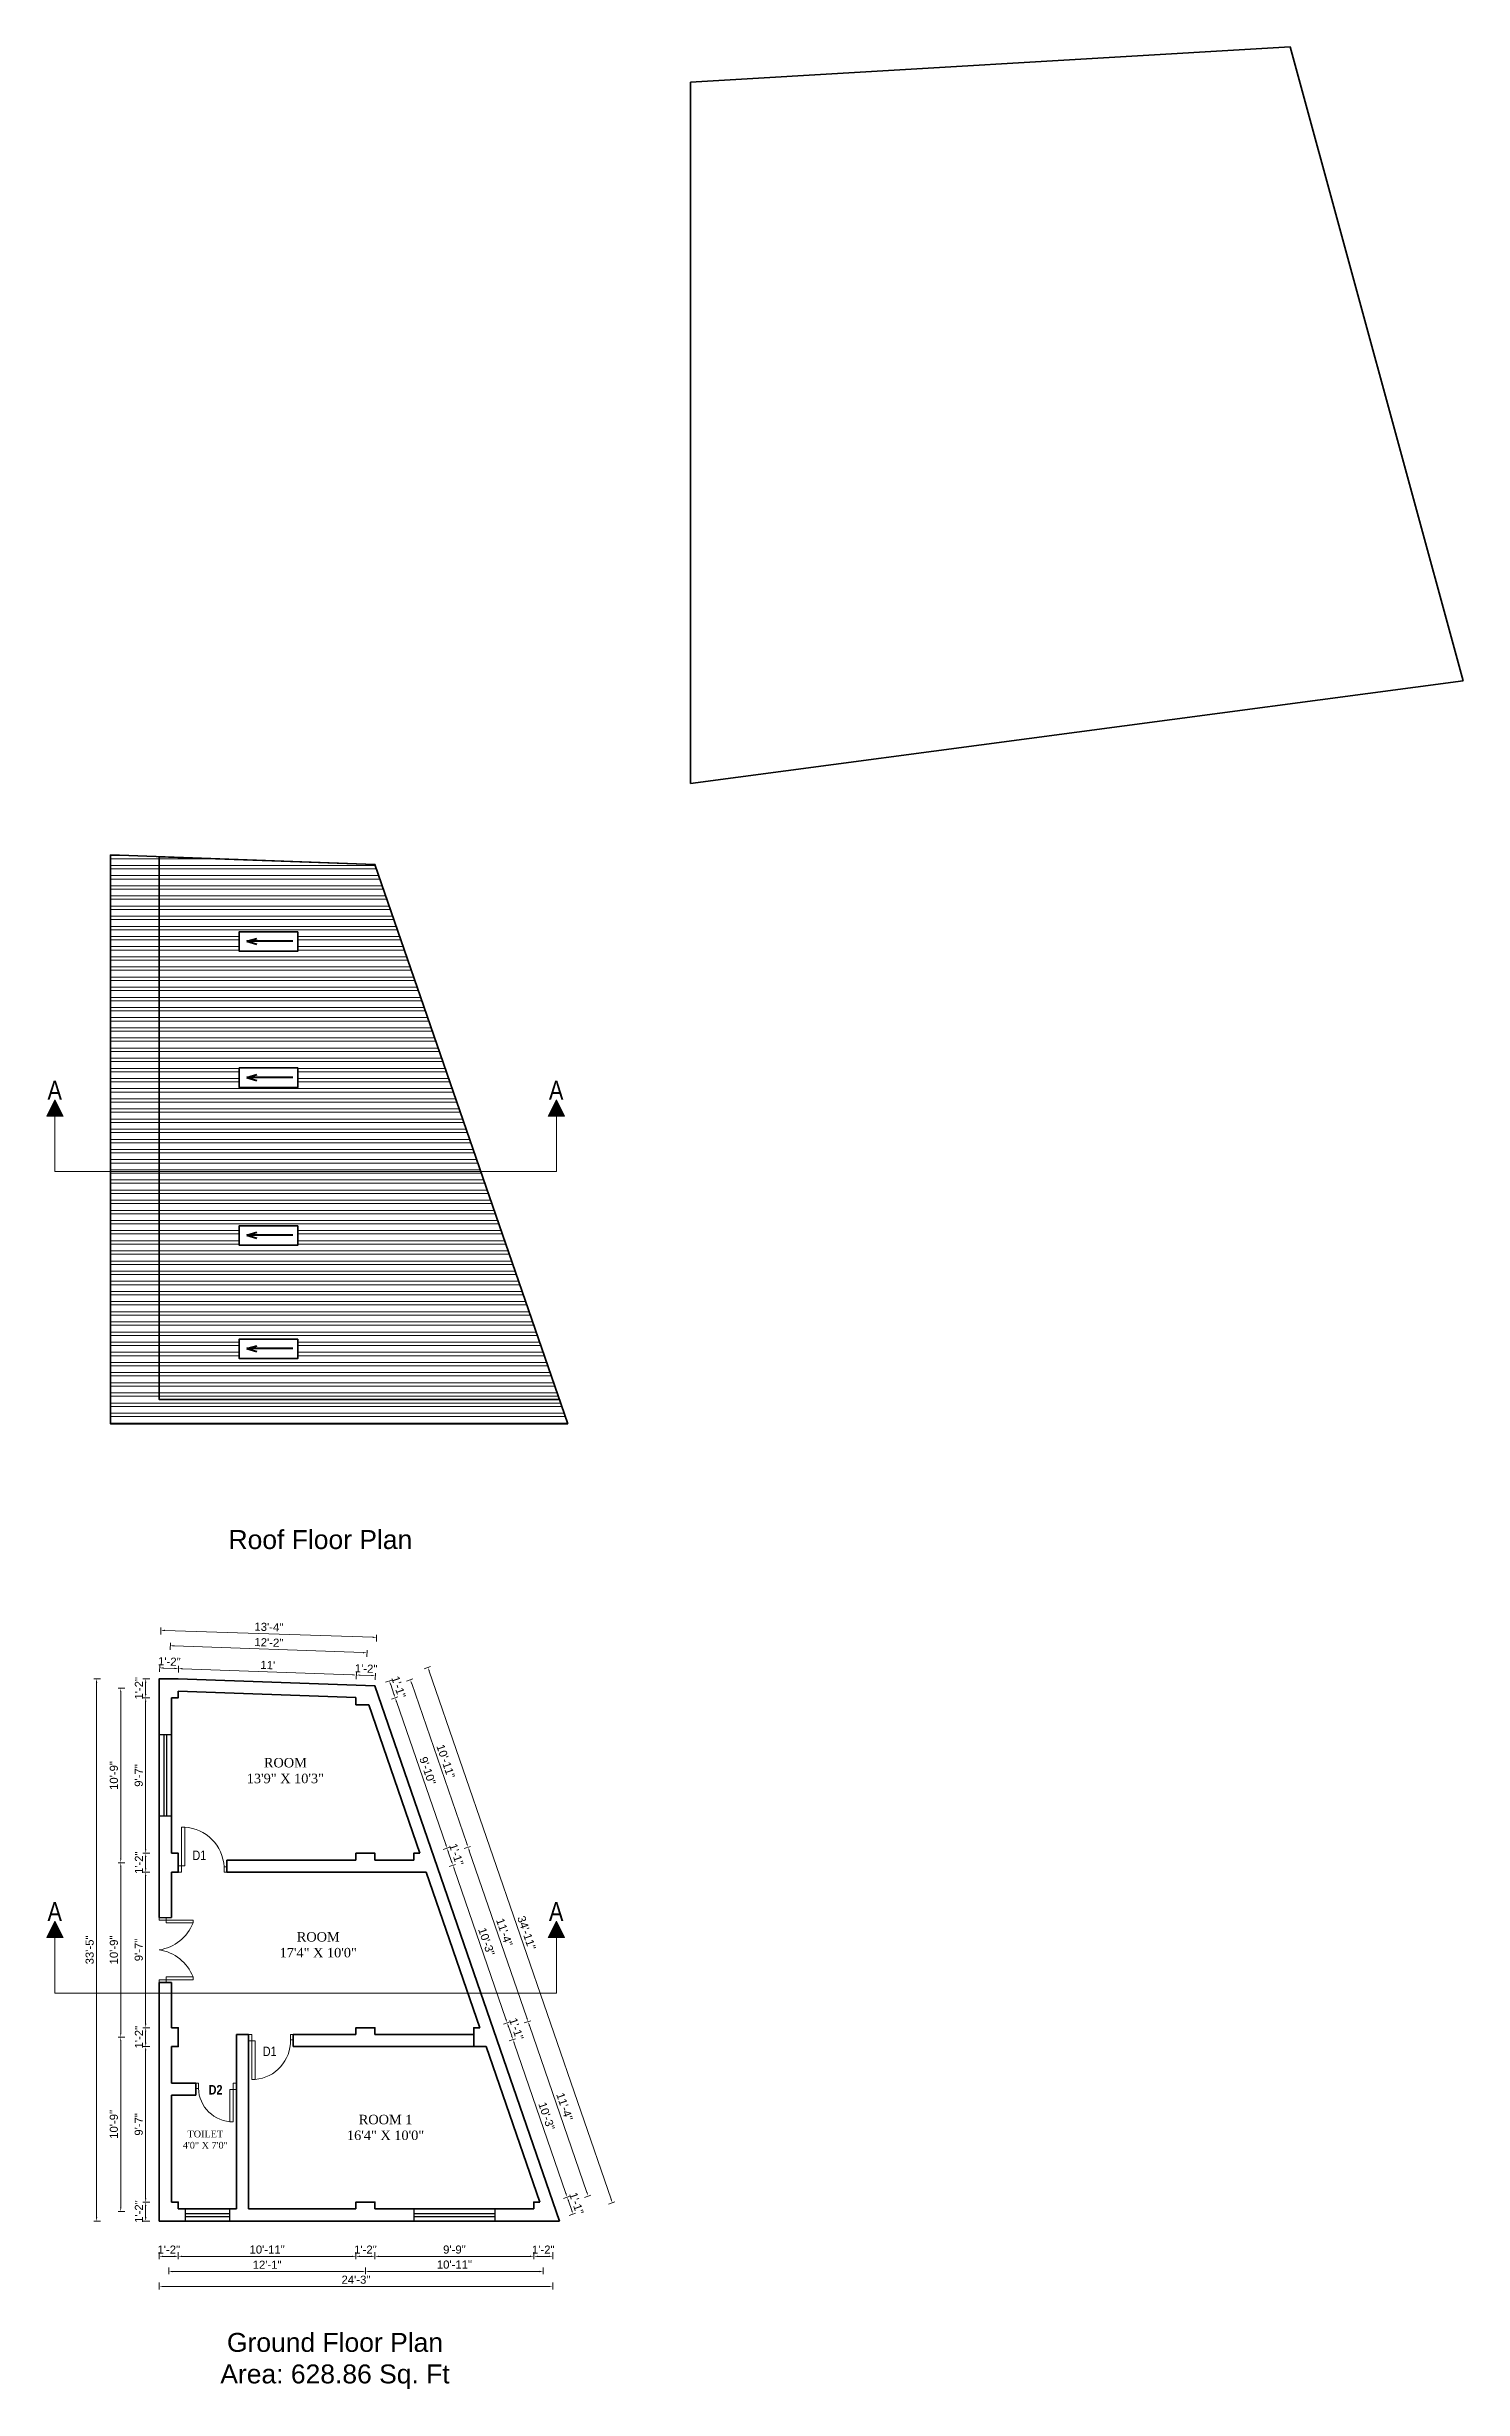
# Model space of a CAD drawing. Header units: inches. Extents: x 352731 to 371558, y -52658 to -39161.
# Drawn here: x 364701 to 365749, y -50761 to -49029 of the extents above; entities that cross this region are included whole.
import ezdxf

# ---------------------------------------------------------------- set-up
doc = ezdxf.new("R2010")
doc.units = ezdxf.units.IN
doc.header["$LTSCALE"] = 2
doc.header["$MEASUREMENT"] = 0
doc.header["$PDMODE"] = 34
doc.layers.get('0').update_dxf_attribs({"linetype": 'CONTINUOUS'})
doc.layers.get('DEFPOINTS').update_dxf_attribs({"color": 141, "linetype": 'CONTINUOUS'})
for name, color, linetype, lineweight in [('DIM_LINE', 173, 'CONTINUOUS', 20), ('dimension', 160, 'CONTINUOUS', 15), ('door', 20, 'CONTINUOUS', 35), ('steps', 253, 'CONTINUOUS', 20), ('WALL - A', 1, 'CONTINUOUS', 40)]:
    doc.layers.add(name, color=color, linetype=linetype, lineweight=lineweight)
doc.styles.add('Lettring Text', font='arial.ttf')
doc.styles.get("Standard").update_dxf_attribs({"font": 'ARIALN.TTF'})
doc.dimstyles.new('Copy of Standard', dxfattribs={"dimtxt": 6, "dimasz": 2.875, "dimexe": 2, "dimexo": 4, "dimgap": 2, "dimtad": 1, "dimdec": 0, "dimrnd": 1, "dimzin": 0, "dimdsep": 46, "dimlunit": 4, "dimtxsty": 'Lettring Text', "dimcen": 0.1, "dimclrd": 7, "dimclre": 7, "dimclrt": 7, "dimazin": 0, "dimtfac": 0.645, "dimtdec": 0, "dimtmove": 1, "dimatfit": 0, "dimfxl": 3, "dimfxlon": 1, "dimtfillclr": 256, "dimtolj": 1, "dimtzin": 0, "dimlwd": -1, "dimlwe": -1, "dimarcsym": 2})
pattern_1 = [(180, (5806.139, 305.7614), (-4e-16, -7.5), []), (180, (5803.639, 308.2614), (-4e-16, -7.5), [])]

msp = doc.modelspace()

# ---------------------------------------------------------------- texts
at = {"color": 7, "linetype": 'ByBlock', "lineweight": 5, "char_height": 14}
for s, insert, width, attachment_point in [('A', (364712.5, -49793.4), 26.58, 3), ('A', (365083.3, -49793.4), 26.58, 3), ('{\\fArial CE|b0|i0|c0|p34;Roof\\fArial CE|b0|i0|c238|p34; Floor Plan}', (364903.6, -50132.8), 235.547, 5), ('A', (364712.5, -50400.8), 26.58, 3), ('A', (365083.3, -50400.8), 26.58, 3), ('{\\fArial CE|b0|i0|c238|p34;Ground Floor Plan\\PArea: \\fArial CE|b0|i0|c0|p34;628.86\\fArial CE|b0|i0|c238|p34; Sq. Ft}', (364914.4, -50740.2), 235.547, 5)]:
    msp.add_mtext(s, dxfattribs=dict(at, insert=insert, width=width, attachment_point=attachment_point))
at = {"layer": 'steps', "color": 7, "ltscale": 0.3, "width": 55.268}
for s, insert, char_height, attachment_point in [('{\\fTimes New Roman|b0|i0|c0|p18;ROOM\\P13\'9" X 10\'3"}', (364877.7, -50294.2), 7, 2), ('{\\fTimes New Roman|b0|i0|c0|p18;ROOM \\P17\'4" X 10\'0"}', (364902, -50423), 7, 2), ('{\\fTechnic|b1|i0|c2|p2;D2}', (364826.1, -50543.1), 7, 8), ('{\\fTimes New Roman|b0|i0|c0|p18;ROOM 1\\P16\'4" X 10\'0"}', (364951.8, -50558.1), 7, 2), ('{\\fTimes New Roman|b0|i0|c0|p18;TOILET\\P4\'0" X 7\'0"}', (364818.5, -50569.8), 5, 2)]:
    msp.add_mtext(s, dxfattribs=dict(at, insert=insert, char_height=char_height, attachment_point=attachment_point))
at = {"layer": 'steps', "color": 7, "ltscale": 0.3, "char_height": 7}
for insert, attachment_point in [((364814.1, -50369.7), 8), ((364866.1, -50507.7), 2)]:
    msp.add_mtext_dynamic_manual_height_columns('{\\W1;D1}', width=18.621, gutter_width=40, heights=[0], dxfattribs=dict(at, insert=insert, attachment_point=attachment_point))

# ---------------------------------------------------------------- blocks, each defined once
blk = doc.blocks.new('*D928')
at = {"layer": 'DEFPOINTS', "color": 0, "ltscale": 0.5, "transparency": 16777216}
for p in [(364784.7, -50227.6), (364784.5, -50235.7), (364798.5, -50235.7)]:
    blk.add_point(p, dxfattribs=at)
at = {"layer": 'steps', "color": 7, "ltscale": 0.5, "transparency": 16777216}
for p, q in [((364784.6, -50230.6), (364784.8, -50225.6)), ((364795.8, -50228), (364787.6, -50227.7)), ((364798.6, -50231.1), (364798.8, -50226.1))]:
    blk.add_line(p, q, dxfattribs=at)
for points in [[(364787.6, -50227.2), (364787.6, -50228.2), (364784.7, -50227.6)], [(364795.9, -50227.5), (364795.8, -50228.5), (364798.7, -50228.1)]]:
    blk.add_solid(points, dxfattribs=at)
at = {"layer": 'steps', "color": 7, "ltscale": 0.5, "transparency": 16777216, "insert": (364791.9, -50222.9), "char_height": 6, "attachment_point": 5, "rotation": 357.9379, "style": 'Lettring Text'}
blk.add_mtext('\\A1;1\'-2"', dxfattribs=at)
blk = doc.blocks.new('*D929')
at = {"layer": 'DEFPOINTS', "color": 0, "ltscale": 0.5, "transparency": 16777216}
for p in [(364930.2, -50232.9), (364798.5, -50235.7), (364929.9, -50240.9)]:
    blk.add_point(p, dxfattribs=at)
at = {"layer": 'steps', "color": 7, "ltscale": 0.5, "transparency": 16777216}
for p, q in [((364798.6, -50231.1), (364798.8, -50226.1)), ((364801.6, -50228.2), (364927.4, -50232.7)), ((364930.1, -50235.9), (364930.3, -50230.9))]:
    blk.add_line(p, q, dxfattribs=at)
for points in [[(364801.6, -50227.7), (364801.6, -50228.7), (364798.7, -50228.1)], [(364927.4, -50232.3), (364927.3, -50233.2), (364930.2, -50232.9)]]:
    blk.add_solid(points, dxfattribs=at)
at = {"layer": 'steps', "color": 7, "ltscale": 0.5, "transparency": 16777216, "insert": (364864.7, -50225.5), "char_height": 6, "attachment_point": 5, "rotation": 357.9379, "style": 'Lettring Text'}
blk.add_mtext("\\A1;11'", dxfattribs=at)
blk = doc.blocks.new('*D930')
at = {"layer": 'DEFPOINTS', "color": 0, "ltscale": 0.5, "transparency": 16777216}
for p in [(364944.2, -50233.4), (364929.9, -50240.9), (364943.9, -50240.9)]:
    blk.add_point(p, dxfattribs=at)
at = {"layer": 'steps', "color": 7, "ltscale": 0.5, "transparency": 16777216}
for p, q in [((364930.1, -50235.9), (364930.3, -50230.9)), ((364933.1, -50233), (364941.3, -50233.3)), ((364944.1, -50236.4), (364944.3, -50231.4))]:
    blk.add_line(p, q, dxfattribs=at)
for points in [[(364933.1, -50232.5), (364933.1, -50233.4), (364930.2, -50232.9)], [(364941.4, -50232.8), (364941.3, -50233.7), (364944.2, -50233.4)]]:
    blk.add_solid(points, dxfattribs=at)
at = {"layer": 'steps', "color": 7, "ltscale": 0.5, "transparency": 16777216, "insert": (364937.4, -50228.1), "char_height": 6, "attachment_point": 5, "rotation": 357.9379, "style": 'Lettring Text'}
blk.add_mtext('\\A1;1\'-2"', dxfattribs=at)
blk = doc.blocks.new('*D931')
at = {"layer": 'DEFPOINTS', "color": 0, "ltscale": 0.5, "transparency": 16777216}
for p in [(364938.1, -50216.4), (364791.5, -50242.7), (364936.9, -50247.9)]:
    blk.add_point(p, dxfattribs=at)
at = {"layer": 'steps', "color": 7, "ltscale": 0.5, "transparency": 16777216}
for p, q in [((364792.5, -50214.2), (364792.7, -50209.2)), ((364795.5, -50211.3), (364935.2, -50216.3)), ((364938, -50219.4), (364938.2, -50214.5))]:
    blk.add_line(p, q, dxfattribs=at)
for points in [[(364795.5, -50210.8), (364795.4, -50211.8), (364792.6, -50211.2)], [(364935.2, -50215.9), (364935.2, -50216.8), (364938.1, -50216.4)]]:
    blk.add_solid(points, dxfattribs=at)
at = {"layer": 'steps', "color": 7, "ltscale": 0.5, "transparency": 16777216, "insert": (364865.5, -50208.8), "char_height": 6, "attachment_point": 5, "rotation": 357.9379, "style": 'Lettring Text'}
blk.add_mtext('\\A1;12\'-2"', dxfattribs=at)
blk = doc.blocks.new('*D932')
at = {"layer": 'DEFPOINTS', "color": 0, "ltscale": 0.5, "transparency": 16777216}
for p in [(364945.1, -50205.1), (364784.5, -50235.7), (364943.9, -50240.9)]:
    blk.add_point(p, dxfattribs=at)
at = {"layer": 'steps', "color": 7, "ltscale": 0.5, "transparency": 16777216}
for p, q in [((364785.5, -50202.8), (364785.7, -50197.8)), ((364788.5, -50199.9), (364942.3, -50205)), ((364945, -50208.1), (364945.2, -50203.1))]:
    blk.add_line(p, q, dxfattribs=at)
for points in [[(364788.5, -50199.4), (364788.5, -50200.4), (364785.6, -50199.8)], [(364942.3, -50204.5), (364942.2, -50205.5), (364945.1, -50205.1)]]:
    blk.add_solid(points, dxfattribs=at)
at = {"layer": 'steps', "color": 7, "ltscale": 0.5, "transparency": 16777216, "insert": (364865.5, -50197.4), "char_height": 6, "attachment_point": 5, "rotation": 358.1187, "style": 'Lettring Text'}
blk.add_mtext('\\A1;13\'-4"', dxfattribs=at)
blk = doc.blocks.new('*D933')
at = {"layer": 'DEFPOINTS', "color": 0, "ltscale": 0.5, "transparency": 16777216}
for p in [(364929.9, -50636.7), (364943.9, -50636.7), (364929.9, -50662.8)]:
    blk.add_point(p, dxfattribs=at)
at = {"layer": 'steps', "color": 7, "ltscale": 0.5, "transparency": 16777216}
for p, q in [((364929.9, -50659.8), (364929.9, -50664.8)), ((364941.1, -50662.8), (364932.8, -50662.8)), ((364943.9, -50659.8), (364943.9, -50664.8))]:
    blk.add_line(p, q, dxfattribs=at)
for points in [[(364932.8, -50662.3), (364932.8, -50663.3), (364929.9, -50662.8)], [(364941.1, -50662.3), (364941.1, -50663.3), (364943.9, -50662.8)]]:
    blk.add_solid(points, dxfattribs=at)
at = {"layer": 'steps', "color": 7, "ltscale": 0.5, "transparency": 16777216, "insert": (364936.9, -50657.8), "char_height": 6, "attachment_point": 5, "style": 'Lettring Text'}
blk.add_mtext('\\A1;1\'-2"', dxfattribs=at)
blk = doc.blocks.new('*D934')
at = {"layer": 'DEFPOINTS', "color": 0, "ltscale": 0.5, "transparency": 16777216}
for p in [(364798.5, -50636.7), (364929.9, -50636.7), (364798.5, -50662.8)]:
    blk.add_point(p, dxfattribs=at)
at = {"layer": 'steps', "color": 7, "ltscale": 0.5, "transparency": 16777216}
for p, q in [((364798.5, -50659.8), (364798.5, -50664.8)), ((364927.1, -50662.8), (364801.3, -50662.8)), ((364929.9, -50659.8), (364929.9, -50664.8))]:
    blk.add_line(p, q, dxfattribs=at)
for points in [[(364801.3, -50662.3), (364801.3, -50663.3), (364798.5, -50662.8)], [(364927.1, -50662.3), (364927.1, -50663.3), (364929.9, -50662.8)]]:
    blk.add_solid(points, dxfattribs=at)
at = {"layer": 'steps', "color": 7, "ltscale": 0.5, "transparency": 16777216, "insert": (364864.2, -50657.8), "char_height": 6, "attachment_point": 5, "style": 'Lettring Text'}
blk.add_mtext('\\A1;10\'-11"', dxfattribs=at)
blk = doc.blocks.new('*D935')
at = {"layer": 'DEFPOINTS', "color": 0, "ltscale": 0.5, "transparency": 16777216}
for p in [(364784.5, -50636.7), (364798.5, -50636.7), (364784.5, -50662.8)]:
    blk.add_point(p, dxfattribs=at)
at = {"layer": 'steps', "color": 7, "ltscale": 0.5, "transparency": 16777216}
for p, q in [((364784.5, -50659.8), (364784.5, -50664.8)), ((364795.6, -50662.8), (364787.3, -50662.8)), ((364798.5, -50659.8), (364798.5, -50664.8))]:
    blk.add_line(p, q, dxfattribs=at)
for points in [[(364787.3, -50662.3), (364787.3, -50663.3), (364784.5, -50662.8)], [(364795.6, -50662.3), (364795.6, -50663.3), (364798.5, -50662.8)]]:
    blk.add_solid(points, dxfattribs=at)
at = {"layer": 'steps', "color": 7, "ltscale": 0.5, "transparency": 16777216, "insert": (364791.5, -50657.8), "char_height": 6, "attachment_point": 5, "style": 'Lettring Text'}
blk.add_mtext('\\A1;1\'-2"', dxfattribs=at)
blk = doc.blocks.new('*D936')
at = {"layer": 'DEFPOINTS', "color": 0, "ltscale": 0.5, "transparency": 16777216}
for p in [(364791.5, -50629.7), (364936.9, -50629.7), (364791.5, -50674)]:
    blk.add_point(p, dxfattribs=at)
at = {"layer": 'steps', "color": 7, "ltscale": 0.5, "transparency": 16777216}
for p, q in [((364791.5, -50671), (364791.5, -50676)), ((364934.1, -50674), (364794.3, -50674)), ((364936.9, -50671), (364936.9, -50676))]:
    blk.add_line(p, q, dxfattribs=at)
for points in [[(364794.3, -50673.5), (364794.3, -50674.5), (364791.5, -50674)], [(364934.1, -50673.5), (364934.1, -50674.5), (364936.9, -50674)]]:
    blk.add_solid(points, dxfattribs=at)
at = {"layer": 'steps', "color": 7, "ltscale": 0.5, "transparency": 16777216, "insert": (364864.2, -50669), "char_height": 6, "attachment_point": 5, "style": 'Lettring Text'}
blk.add_mtext('\\A1;12\'-1"', dxfattribs=at)
blk = doc.blocks.new('*D937')
at = {"layer": 'DEFPOINTS', "color": 0, "ltscale": 0.5, "transparency": 16777216}
for p in [(364784.5, -50636.7), (365075.4, -50636.7), (364784.5, -50685.2)]:
    blk.add_point(p, dxfattribs=at)
at = {"layer": 'steps', "color": 7, "ltscale": 0.5, "transparency": 16777216}
for p, q in [((364784.5, -50682.2), (364784.5, -50687.2)), ((365075.4, -50682.2), (365075.4, -50687.2)), ((365072.6, -50685.2), (364787.3, -50685.2))]:
    blk.add_line(p, q, dxfattribs=at)
for points in [[(364787.3, -50684.7), (364787.3, -50685.6), (364784.5, -50685.2)], [(365072.6, -50684.7), (365072.6, -50685.6), (365075.4, -50685.2)]]:
    blk.add_solid(points, dxfattribs=at)
at = {"layer": 'steps', "color": 7, "ltscale": 0.5, "transparency": 16777216, "insert": (364929.9, -50680.1), "char_height": 6, "attachment_point": 5, "style": 'Lettring Text'}
blk.add_mtext('\\A1;24\'-3"', dxfattribs=at)
blk = doc.blocks.new('*D938')
at = {"layer": 'DEFPOINTS', "color": 0, "ltscale": 0.5, "transparency": 16777216}
for p in [(364936.9, -50247.9), (364979.6, -50371.7), (365012.8, -50360.2)]:
    blk.add_point(p, dxfattribs=at)
at = {"layer": 'steps', "color": 7, "ltscale": 0.5, "transparency": 16777216}
for p, q in [((364967.3, -50237.4), (364972, -50235.8)), ((364971.1, -50239.2), (365011.8, -50357.5)), ((365009.9, -50361.2), (365014.7, -50359.6))]:
    blk.add_line(p, q, dxfattribs=at)
for points in [[(364971.5, -50239), (364970.6, -50239.3), (364970.2, -50236.5)], [(365012.3, -50357.4), (365011.4, -50357.7), (365012.8, -50360.2)]]:
    blk.add_solid(points, dxfattribs=at)
at = {"layer": 'steps', "color": 7, "ltscale": 0.5, "transparency": 16777216, "insert": (364996.3, -50296.7), "char_height": 6, "attachment_point": 5, "rotation": 289.0044, "style": 'Lettring Text'}
blk.add_mtext('\\A1;10\'-11"', dxfattribs=at)
blk = doc.blocks.new('*D904')
at = {"layer": 'DEFPOINTS', "color": 0, "ltscale": 0.5, "transparency": 16777216}
for p in [(364936.9, -50629.7), (365068.4, -50629.7), (365068.4, -50674)]:
    blk.add_point(p, dxfattribs=at)
at = {"layer": 'steps', "color": 7, "ltscale": 0.5, "transparency": 16777216}
for p, q in [((364936.9, -50671), (364936.9, -50676)), ((364939.8, -50674), (365065.6, -50674)), ((365068.4, -50671), (365068.4, -50676))]:
    blk.add_line(p, q, dxfattribs=at)
for points in [[(364939.8, -50673.5), (364939.8, -50674.5), (364936.9, -50674)], [(365065.6, -50673.5), (365065.6, -50674.5), (365068.4, -50674)]]:
    blk.add_solid(points, dxfattribs=at)
at = {"layer": 'steps', "color": 7, "ltscale": 0.5, "transparency": 16777216, "insert": (365002.7, -50668.9), "char_height": 6, "attachment_point": 5, "style": 'Lettring Text'}
blk.add_mtext('\\A1;10\'-11"', dxfattribs=at)
blk = doc.blocks.new('*D905')
at = {"layer": 'DEFPOINTS', "color": 0, "ltscale": 0.5, "transparency": 16777216}
for p in [(364943.9, -50636.7), (365061.4, -50636.7), (365061.4, -50662.8)]:
    blk.add_point(p, dxfattribs=at)
at = {"layer": 'steps', "color": 7, "ltscale": 0.5, "transparency": 16777216}
for p, q in [((364943.9, -50659.8), (364943.9, -50664.8)), ((364946.8, -50662.8), (365058.6, -50662.8)), ((365061.4, -50659.8), (365061.4, -50664.8))]:
    blk.add_line(p, q, dxfattribs=at)
for points in [[(364946.8, -50662.3), (364946.8, -50663.3), (364943.9, -50662.8)], [(365058.6, -50662.3), (365058.6, -50663.3), (365061.4, -50662.8)]]:
    blk.add_solid(points, dxfattribs=at)
at = {"layer": 'steps', "color": 7, "ltscale": 0.5, "transparency": 16777216, "insert": (365002.7, -50657.8), "char_height": 6, "attachment_point": 5, "style": 'Lettring Text'}
blk.add_mtext('\\A1;9\'-9"', dxfattribs=at)
blk = doc.blocks.new('*D906')
at = {"layer": 'DEFPOINTS', "color": 0, "ltscale": 0.5, "transparency": 16777216}
for p in [(365061.4, -50636.7), (365075.4, -50636.7), (365075.4, -50662.8)]:
    blk.add_point(p, dxfattribs=at)
at = {"layer": 'steps', "color": 7, "ltscale": 0.5, "transparency": 16777216}
for p, q in [((365061.4, -50659.8), (365061.4, -50664.8)), ((365064.3, -50662.8), (365072.6, -50662.8)), ((365075.4, -50659.8), (365075.4, -50664.8))]:
    blk.add_line(p, q, dxfattribs=at)
for points in [[(365064.3, -50662.3), (365064.3, -50663.3), (365061.4, -50662.8)], [(365072.6, -50662.3), (365072.6, -50663.3), (365075.4, -50662.8)]]:
    blk.add_solid(points, dxfattribs=at)
at = {"layer": 'steps', "color": 7, "ltscale": 0.5, "transparency": 16777216, "insert": (365068.4, -50657.8), "char_height": 6, "attachment_point": 5, "style": 'Lettring Text'}
blk.add_mtext('\\A1;1\'-2"', dxfattribs=at)
blk = doc.blocks.new('*D907')
at = {"layer": 'DEFPOINTS', "color": 0, "ltscale": 0.5, "transparency": 16777216}
for p in [(364774.4, -50249.7), (364784.5, -50235.7), (364784.5, -50249.7)]:
    blk.add_point(p, dxfattribs=at)
at = {"layer": 'steps', "color": 7, "ltscale": 0.5, "transparency": 16777216}
for p, q in [((364777.4, -50235.7), (364772.4, -50235.7)), ((364777.4, -50249.7), (364772.4, -50249.7)), ((364774.4, -50238.5), (364774.4, -50246.8))]:
    blk.add_line(p, q, dxfattribs=at)
for points in [[(364773.9, -50238.5), (364774.9, -50238.5), (364774.4, -50235.7)], [(364773.9, -50246.8), (364774.9, -50246.8), (364774.4, -50249.7)]]:
    blk.add_solid(points, dxfattribs=at)
at = {"layer": 'steps', "color": 7, "ltscale": 0.5, "transparency": 16777216, "insert": (364769.4, -50242.7), "char_height": 6, "attachment_point": 5, "rotation": 90, "style": 'Lettring Text'}
blk.add_mtext('\\A1;1\'-2"', dxfattribs=at)
blk = doc.blocks.new('*D908')
at = {"layer": 'DEFPOINTS', "color": 0, "ltscale": 0.5, "transparency": 16777216}
for p in [(364784.5, -50249.7), (364774.4, -50364.7), (364784.5, -50364.7)]:
    blk.add_point(p, dxfattribs=at)
at = {"layer": 'steps', "color": 7, "ltscale": 0.5, "transparency": 16777216}
for p, q in [((364777.4, -50249.7), (364772.4, -50249.7)), ((364774.4, -50252.5), (364774.4, -50361.8)), ((364777.4, -50364.7), (364772.4, -50364.7))]:
    blk.add_line(p, q, dxfattribs=at)
for points in [[(364773.9, -50252.5), (364774.9, -50252.5), (364774.4, -50249.7)], [(364773.9, -50361.8), (364774.9, -50361.8), (364774.4, -50364.7)]]:
    blk.add_solid(points, dxfattribs=at)
at = {"layer": 'steps', "color": 7, "ltscale": 0.5, "transparency": 16777216, "insert": (364769.3, -50307.2), "char_height": 6, "attachment_point": 5, "rotation": 90, "style": 'Lettring Text'}
blk.add_mtext('\\A1;9\'-7"', dxfattribs=at)
blk = doc.blocks.new('*D909')
at = {"layer": 'DEFPOINTS', "color": 0, "ltscale": 0.5, "transparency": 16777216}
for p in [(364784.5, -50364.7), (364774.4, -50378.7), (364784.5, -50378.7)]:
    blk.add_point(p, dxfattribs=at)
at = {"layer": 'steps', "color": 7, "ltscale": 0.5, "transparency": 16777216}
for p, q in [((364777.4, -50364.7), (364772.4, -50364.7)), ((364774.4, -50367.5), (364774.4, -50375.8)), ((364777.4, -50378.7), (364772.4, -50378.7))]:
    blk.add_line(p, q, dxfattribs=at)
for points in [[(364773.9, -50367.5), (364774.9, -50367.5), (364774.4, -50364.7)], [(364773.9, -50375.8), (364774.9, -50375.8), (364774.4, -50378.7)]]:
    blk.add_solid(points, dxfattribs=at)
at = {"layer": 'steps', "color": 7, "ltscale": 0.5, "transparency": 16777216, "insert": (364769.4, -50371.7), "char_height": 6, "attachment_point": 5, "rotation": 90, "style": 'Lettring Text'}
blk.add_mtext('\\A1;1\'-2"', dxfattribs=at)
blk = doc.blocks.new('*D910')
at = {"layer": 'DEFPOINTS', "color": 0, "ltscale": 0.5, "transparency": 16777216}
for p in [(364784.5, -50378.7), (364774.4, -50493.7), (364784.5, -50493.7)]:
    blk.add_point(p, dxfattribs=at)
at = {"layer": 'steps', "color": 7, "ltscale": 0.5, "transparency": 16777216}
for p, q in [((364777.4, -50378.7), (364772.4, -50378.7)), ((364774.4, -50381.5), (364774.4, -50490.8)), ((364777.4, -50493.7), (364772.4, -50493.7))]:
    blk.add_line(p, q, dxfattribs=at)
for points in [[(364773.9, -50381.5), (364774.9, -50381.5), (364774.4, -50378.7)], [(364773.9, -50490.8), (364774.9, -50490.8), (364774.4, -50493.7)]]:
    blk.add_solid(points, dxfattribs=at)
at = {"layer": 'steps', "color": 7, "ltscale": 0.5, "transparency": 16777216, "insert": (364769.3, -50436.2), "char_height": 6, "attachment_point": 5, "rotation": 90, "style": 'Lettring Text'}
blk.add_mtext('\\A1;9\'-7"', dxfattribs=at)
blk = doc.blocks.new('*D911')
at = {"layer": 'DEFPOINTS', "color": 0, "ltscale": 0.5, "transparency": 16777216}
for p in [(364784.5, -50493.7), (364774.4, -50507.7), (364784.5, -50507.7)]:
    blk.add_point(p, dxfattribs=at)
at = {"layer": 'steps', "color": 7, "ltscale": 0.5, "transparency": 16777216}
for p, q in [((364777.4, -50493.7), (364772.4, -50493.7)), ((364777.4, -50507.7), (364772.4, -50507.7)), ((364774.4, -50496.5), (364774.4, -50504.8))]:
    blk.add_line(p, q, dxfattribs=at)
for points in [[(364773.9, -50496.5), (364774.9, -50496.5), (364774.4, -50493.7)], [(364773.9, -50504.8), (364774.9, -50504.8), (364774.4, -50507.7)]]:
    blk.add_solid(points, dxfattribs=at)
at = {"layer": 'steps', "color": 7, "ltscale": 0.5, "transparency": 16777216, "insert": (364769.4, -50500.7), "char_height": 6, "attachment_point": 5, "rotation": 90, "style": 'Lettring Text'}
blk.add_mtext('\\A1;1\'-2"', dxfattribs=at)
blk = doc.blocks.new('*D912')
at = {"layer": 'DEFPOINTS', "color": 0, "ltscale": 0.5, "transparency": 16777216}
for p in [(364784.5, -50507.7), (364774.4, -50622.7), (364784.5, -50622.7)]:
    blk.add_point(p, dxfattribs=at)
at = {"layer": 'steps', "color": 7, "ltscale": 0.5, "transparency": 16777216}
for p, q in [((364777.4, -50507.7), (364772.4, -50507.7)), ((364774.4, -50510.5), (364774.4, -50619.8)), ((364777.4, -50622.7), (364772.4, -50622.7))]:
    blk.add_line(p, q, dxfattribs=at)
for points in [[(364773.9, -50510.5), (364774.9, -50510.5), (364774.4, -50507.7)], [(364773.9, -50619.8), (364774.9, -50619.8), (364774.4, -50622.7)]]:
    blk.add_solid(points, dxfattribs=at)
at = {"layer": 'steps', "color": 7, "ltscale": 0.5, "transparency": 16777216, "insert": (364769.3, -50565.2), "char_height": 6, "attachment_point": 5, "rotation": 90, "style": 'Lettring Text'}
blk.add_mtext('\\A1;9\'-7"', dxfattribs=at)
blk = doc.blocks.new('*D913')
at = {"layer": 'DEFPOINTS', "color": 0, "ltscale": 0.5, "transparency": 16777216}
for p in [(364784.5, -50622.7), (364774.4, -50636.7), (364784.5, -50636.7)]:
    blk.add_point(p, dxfattribs=at)
at = {"layer": 'steps', "color": 7, "ltscale": 0.5, "transparency": 16777216}
for p, q in [((364777.4, -50622.7), (364772.4, -50622.7)), ((364774.4, -50625.5), (364774.4, -50633.8)), ((364777.4, -50636.7), (364772.4, -50636.7))]:
    blk.add_line(p, q, dxfattribs=at)
for points in [[(364773.9, -50625.5), (364774.9, -50625.5), (364774.4, -50622.7)], [(364773.9, -50633.8), (364774.9, -50633.8), (364774.4, -50636.7)]]:
    blk.add_solid(points, dxfattribs=at)
at = {"layer": 'steps', "color": 7, "ltscale": 0.5, "transparency": 16777216, "insert": (364769.4, -50629.7), "char_height": 6, "attachment_point": 5, "rotation": 90, "style": 'Lettring Text'}
blk.add_mtext('\\A1;1\'-2"', dxfattribs=at)
blk = doc.blocks.new('*D914')
at = {"layer": 'DEFPOINTS', "color": 0, "ltscale": 0.5, "transparency": 16777216}
for p in [(364791.5, -50242.7), (364756, -50371.7), (364791.5, -50371.7)]:
    blk.add_point(p, dxfattribs=at)
at = {"layer": 'steps', "color": 7, "ltscale": 0.5, "transparency": 16777216}
for p, q in [((364759, -50242.7), (364754, -50242.7)), ((364756, -50245.5), (364756, -50368.8)), ((364759, -50371.7), (364754, -50371.7))]:
    blk.add_line(p, q, dxfattribs=at)
for points in [[(364755.5, -50245.5), (364756.4, -50245.5), (364756, -50242.7)], [(364755.5, -50368.8), (364756.4, -50368.8), (364756, -50371.7)]]:
    blk.add_solid(points, dxfattribs=at)
at = {"layer": 'steps', "color": 7, "ltscale": 0.5, "transparency": 16777216, "insert": (364750.9, -50307.2), "char_height": 6, "attachment_point": 5, "rotation": 90, "style": 'Lettring Text'}
blk.add_mtext('\\A1;10\'-9"', dxfattribs=at)
blk = doc.blocks.new('*D915')
at = {"layer": 'DEFPOINTS', "color": 0, "ltscale": 0.5, "transparency": 16777216}
for p in [(364791.5, -50371.7), (364756, -50500.7), (364791.5, -50500.7)]:
    blk.add_point(p, dxfattribs=at)
at = {"layer": 'steps', "color": 7, "ltscale": 0.5, "transparency": 16777216}
for p, q in [((364759, -50371.7), (364754, -50371.7)), ((364756, -50374.5), (364756, -50497.8)), ((364759, -50500.7), (364754, -50500.7))]:
    blk.add_line(p, q, dxfattribs=at)
for points in [[(364755.5, -50374.5), (364756.4, -50374.5), (364756, -50371.7)], [(364755.5, -50497.8), (364756.4, -50497.8), (364756, -50500.7)]]:
    blk.add_solid(points, dxfattribs=at)
at = {"layer": 'steps', "color": 7, "ltscale": 0.5, "transparency": 16777216, "insert": (364750.9, -50436.2), "char_height": 6, "attachment_point": 5, "rotation": 90, "style": 'Lettring Text'}
blk.add_mtext('\\A1;10\'-9"', dxfattribs=at)
blk = doc.blocks.new('*D916')
at = {"layer": 'DEFPOINTS', "color": 0, "ltscale": 0.5, "transparency": 16777216}
for p in [(364791.5, -50500.7), (364756, -50629.7), (364791.5, -50629.7)]:
    blk.add_point(p, dxfattribs=at)
at = {"layer": 'steps', "color": 7, "ltscale": 0.5, "transparency": 16777216}
for p, q in [((364759, -50500.7), (364754, -50500.7)), ((364756, -50503.5), (364756, -50626.8)), ((364759, -50629.7), (364754, -50629.7))]:
    blk.add_line(p, q, dxfattribs=at)
for points in [[(364755.5, -50503.5), (364756.4, -50503.5), (364756, -50500.7)], [(364755.5, -50626.8), (364756.4, -50626.8), (364756, -50629.7)]]:
    blk.add_solid(points, dxfattribs=at)
at = {"layer": 'steps', "color": 7, "ltscale": 0.5, "transparency": 16777216, "insert": (364750.9, -50565.2), "char_height": 6, "attachment_point": 5, "rotation": 90, "style": 'Lettring Text'}
blk.add_mtext('\\A1;10\'-9"', dxfattribs=at)
blk = doc.blocks.new('*D917')
at = {"layer": 'DEFPOINTS', "color": 0, "ltscale": 0.5, "transparency": 16777216}
for p in [(364738.1, -50235.7), (364784.5, -50235.7), (364784.5, -50636.7)]:
    blk.add_point(p, dxfattribs=at)
at = {"layer": 'steps', "color": 7, "ltscale": 0.5, "transparency": 16777216}
for p, q in [((364741.1, -50235.7), (364736.1, -50235.7)), ((364738.1, -50633.8), (364738.1, -50238.5)), ((364741.1, -50636.7), (364736.1, -50636.7))]:
    blk.add_line(p, q, dxfattribs=at)
for points in [[(364737.6, -50238.5), (364738.6, -50238.5), (364738.1, -50235.7)], [(364737.6, -50633.8), (364738.6, -50633.8), (364738.1, -50636.7)]]:
    blk.add_solid(points, dxfattribs=at)
at = {"layer": 'steps', "color": 7, "ltscale": 0.5, "transparency": 16777216, "insert": (364733, -50436.2), "char_height": 6, "attachment_point": 5, "rotation": 90, "style": 'Lettring Text'}
blk.add_mtext('\\A1;33\'-5"', dxfattribs=at)
blk = doc.blocks.new('*D918')
at = {"layer": 'DEFPOINTS', "color": 0, "ltscale": 0.5, "transparency": 16777216}
for p in [(364943.9, -50254.9), (364986.6, -50364.7), (364997.3, -50361)]:
    blk.add_point(p, dxfattribs=at)
at = {"layer": 'steps', "color": 7, "ltscale": 0.5, "transparency": 16777216}
for p, q in [((364956.1, -50250.7), (364960.8, -50249.1)), ((364959.9, -50252.5), (364996.3, -50358.3)), ((364994.4, -50362), (364999.2, -50360.3))]:
    blk.add_line(p, q, dxfattribs=at)
for points in [[(364960.3, -50252.3), (364959.4, -50252.6), (364958.9, -50249.7)], [(364996.8, -50358.1), (364995.9, -50358.4), (364997.3, -50361)]]:
    blk.add_solid(points, dxfattribs=at)
at = {"layer": 'steps', "color": 7, "ltscale": 0.5, "transparency": 16777216, "insert": (364982.9, -50303.7), "char_height": 6, "attachment_point": 5, "rotation": 289.0044, "style": 'Lettring Text'}
blk.add_mtext('\\A1;9\'-10"', dxfattribs=at)
blk = doc.blocks.new('*D919')
at = {"layer": 'DEFPOINTS', "color": 0, "ltscale": 0.5, "transparency": 16777216}
for p in [(364986.6, -50364.7), (364986.6, -50378.7), (365001.6, -50373.5)]:
    blk.add_point(p, dxfattribs=at)
at = {"layer": 'steps', "color": 7, "ltscale": 0.5, "transparency": 16777216}
for p, q in [((364994.4, -50362), (364999.2, -50360.3)), ((364998.2, -50363.7), (365000.6, -50370.8)), ((364998.7, -50374.5), (365003.5, -50372.9))]:
    blk.add_line(p, q, dxfattribs=at)
for points in [[(364998.7, -50363.6), (364997.7, -50363.9), (364997.3, -50361)], [(365001.1, -50370.6), (365000.2, -50370.9), (365001.6, -50373.5)]]:
    blk.add_solid(points, dxfattribs=at)
at = {"layer": 'steps', "color": 7, "ltscale": 0.5, "transparency": 16777216, "insert": (365004.2, -50365.6), "char_height": 6, "attachment_point": 5, "rotation": 289.0044, "style": 'Lettring Text'}
blk.add_mtext('\\A1;1\'-1"', dxfattribs=at)
blk = doc.blocks.new('*D920')
at = {"layer": 'DEFPOINTS', "color": 0, "ltscale": 0.5, "transparency": 16777216}
for p in [(364986.6, -50378.7), (365031, -50493.7), (365041.7, -50490)]:
    blk.add_point(p, dxfattribs=at)
at = {"layer": 'steps', "color": 7, "ltscale": 0.5, "transparency": 16777216}
for p, q in [((364998.7, -50374.5), (365003.5, -50372.9)), ((365002.5, -50376.2), (365040.8, -50487.3)), ((365038.9, -50491), (365043.6, -50489.3))]:
    blk.add_line(p, q, dxfattribs=at)
for points in [[(365003, -50376.1), (365002.1, -50376.4), (365001.6, -50373.5)], [(365041.2, -50487.1), (365040.3, -50487.4), (365041.7, -50490)]]:
    blk.add_solid(points, dxfattribs=at)
at = {"layer": 'steps', "color": 7, "ltscale": 0.5, "transparency": 16777216, "insert": (365026.4, -50430.1), "char_height": 6, "attachment_point": 5, "rotation": 289.0044, "style": 'Lettring Text'}
blk.add_mtext('\\A1;10\'-3"', dxfattribs=at)
blk = doc.blocks.new('*D921')
at = {"layer": 'DEFPOINTS', "color": 0, "ltscale": 0.5, "transparency": 16777216}
for p in [(365031, -50493.7), (365031, -50507.7), (365046, -50502.5)]:
    blk.add_point(p, dxfattribs=at)
at = {"layer": 'steps', "color": 7, "ltscale": 0.5, "transparency": 16777216}
for p, q in [((365038.9, -50491), (365043.6, -50489.3)), ((365042.6, -50492.7), (365045.1, -50499.8)), ((365043.2, -50503.5), (365047.9, -50501.9))]:
    blk.add_line(p, q, dxfattribs=at)
for points in [[(365043.1, -50492.6), (365042.2, -50492.9), (365041.7, -50490)], [(365045.5, -50499.6), (365044.6, -50499.9), (365046, -50502.5)]]:
    blk.add_solid(points, dxfattribs=at)
at = {"layer": 'steps', "color": 7, "ltscale": 0.5, "transparency": 16777216, "insert": (365048.6, -50494.6), "char_height": 6, "attachment_point": 5, "rotation": 289.0044, "style": 'Lettring Text'}
blk.add_mtext('\\A1;1\'-1"', dxfattribs=at)
blk = doc.blocks.new('*D922')
at = {"layer": 'DEFPOINTS', "color": 0, "ltscale": 0.5, "transparency": 16777216}
for p in [(365031, -50507.7), (365075.4, -50622.7), (365086.1, -50619)]:
    blk.add_point(p, dxfattribs=at)
at = {"layer": 'steps', "color": 7, "ltscale": 0.5, "transparency": 16777216}
for p, q in [((365043.2, -50503.5), (365047.9, -50501.9)), ((365046.9, -50505.2), (365085.2, -50616.3)), ((365083.3, -50620), (365088, -50618.3))]:
    blk.add_line(p, q, dxfattribs=at)
for points in [[(365047.4, -50505.1), (365046.5, -50505.4), (365046, -50502.5)], [(365085.6, -50616.1), (365084.7, -50616.4), (365086.1, -50619)]]:
    blk.add_solid(points, dxfattribs=at)
at = {"layer": 'steps', "color": 7, "ltscale": 0.5, "transparency": 16777216, "insert": (365070.9, -50559.1), "char_height": 6, "attachment_point": 5, "rotation": 289.0044, "style": 'Lettring Text'}
blk.add_mtext('\\A1;10\'-3"', dxfattribs=at)
blk = doc.blocks.new('*D923')
at = {"layer": 'DEFPOINTS', "color": 0, "ltscale": 0.5, "transparency": 16777216}
for p in [(365075.4, -50622.7), (365090.4, -50631.5), (365075.4, -50636.7)]:
    blk.add_point(p, dxfattribs=at)
at = {"layer": 'steps', "color": 7, "ltscale": 0.5, "transparency": 16777216}
for p, q in [((365083.3, -50620), (365088, -50618.3)), ((365087.1, -50621.7), (365089.5, -50628.8)), ((365087.6, -50632.5), (365092.3, -50630.9))]:
    blk.add_line(p, q, dxfattribs=at)
for points in [[(365087.5, -50621.6), (365086.6, -50621.9), (365086.1, -50619)], [(365089.9, -50628.6), (365089, -50628.9), (365090.4, -50631.5)]]:
    blk.add_solid(points, dxfattribs=at)
at = {"layer": 'steps', "color": 7, "ltscale": 0.5, "transparency": 16777216, "insert": (365093, -50623.6), "char_height": 6, "attachment_point": 5, "rotation": 289.0044, "style": 'Lettring Text'}
blk.add_mtext('\\A1;1\'-1"', dxfattribs=at)
blk = doc.blocks.new('*D924')
at = {"layer": 'DEFPOINTS', "color": 0, "ltscale": 0.5, "transparency": 16777216}
for p in [(364943.9, -50240.9), (364954.6, -50237.2), (364943.9, -50254.9)]:
    blk.add_point(p, dxfattribs=at)
at = {"layer": 'steps', "color": 7, "ltscale": 0.5, "transparency": 16777216}
for p, q in [((364951.8, -50238.2), (364956.5, -50236.6)), ((364958, -50247), (364955.6, -50239.9)), ((364956.1, -50250.7), (364960.8, -50249.1))]:
    blk.add_line(p, q, dxfattribs=at)
for points in [[(364956, -50239.8), (364955.1, -50240.1), (364954.6, -50237.2)], [(364958.5, -50246.9), (364957.6, -50247.2), (364958.9, -50249.7)]]:
    blk.add_solid(points, dxfattribs=at)
at = {"layer": 'steps', "color": 7, "ltscale": 0.5, "transparency": 16777216, "insert": (364961.5, -50241.8), "char_height": 6, "attachment_point": 5, "rotation": 289.0044, "style": 'Lettring Text'}
blk.add_mtext('\\A1;1\'-1"', dxfattribs=at)
blk = doc.blocks.new('*D925')
at = {"layer": 'DEFPOINTS', "color": 0, "ltscale": 0.5, "transparency": 16777216}
for p in [(364979.6, -50371.7), (365057.2, -50489.2), (365024, -50500.7)]:
    blk.add_point(p, dxfattribs=at)
at = {"layer": 'steps', "color": 7, "ltscale": 0.5, "transparency": 16777216}
for p, q in [((365009.9, -50361.2), (365014.7, -50359.6)), ((365013.7, -50363), (365056.3, -50486.5)), ((365054.4, -50490.2), (365059.1, -50488.6))]:
    blk.add_line(p, q, dxfattribs=at)
for points in [[(365014.2, -50362.8), (365013.3, -50363.1), (365012.8, -50360.2)], [(365056.7, -50486.4), (365055.8, -50486.7), (365057.2, -50489.2)]]:
    blk.add_solid(points, dxfattribs=at)
at = {"layer": 'steps', "color": 7, "ltscale": 0.5, "transparency": 16777216, "insert": (365039.7, -50423.1), "char_height": 6, "attachment_point": 5, "rotation": 289.0044, "style": 'Lettring Text'}
blk.add_mtext('\\A1;11\'-4"', dxfattribs=at)
blk = doc.blocks.new('*D926')
at = {"layer": 'DEFPOINTS', "color": 0, "ltscale": 0.5, "transparency": 16777216}
for p in [(365024, -50500.7), (365068.4, -50629.7), (365101.6, -50618.2)]:
    blk.add_point(p, dxfattribs=at)
at = {"layer": 'steps', "color": 7, "ltscale": 0.5, "transparency": 16777216}
for p, q in [((365054.4, -50490.2), (365059.1, -50488.6)), ((365058.2, -50492), (365100.7, -50615.5)), ((365098.8, -50619.2), (365103.5, -50617.6))]:
    blk.add_line(p, q, dxfattribs=at)
for points in [[(365058.6, -50491.8), (365057.7, -50492.1), (365057.2, -50489.2)], [(365101.2, -50615.4), (365100.3, -50615.7), (365101.6, -50618.2)]]:
    blk.add_solid(points, dxfattribs=at)
at = {"layer": 'steps', "color": 7, "ltscale": 0.5, "transparency": 16777216, "insert": (365084.2, -50552.1), "char_height": 6, "attachment_point": 5, "rotation": 289.0044, "style": 'Lettring Text'}
blk.add_mtext('\\A1;11\'-4"', dxfattribs=at)
blk = doc.blocks.new('*D927')
at = {"layer": 'DEFPOINTS', "color": 0, "ltscale": 0.5, "transparency": 16777216}
for p in [(364943.9, -50240.9), (365119.5, -50623.2), (365080.3, -50636.7)]:
    blk.add_point(p, dxfattribs=at)
at = {"layer": 'steps', "color": 7, "ltscale": 0.5, "transparency": 16777216}
for p, q in [((364980.4, -50228.4), (364985.1, -50226.7)), ((364984.1, -50230.1), (365118.6, -50620.4)), ((365116.7, -50624.1), (365121.4, -50622.5))]:
    blk.add_line(p, q, dxfattribs=at)
for points in [[(364984.6, -50229.9), (364983.7, -50230.3), (364983.2, -50227.4)], [(365119, -50620.3), (365118.1, -50620.6), (365119.5, -50623.2)]]:
    blk.add_solid(points, dxfattribs=at)
at = {"layer": 'steps', "color": 7, "ltscale": 0.5, "transparency": 16777216, "insert": (365056.1, -50423.6), "char_height": 6, "attachment_point": 5, "rotation": 289.0044, "style": 'Lettring Text'}
blk.add_mtext('\\A1;34\'-11"', dxfattribs=at)

# ---------------------------------------------------------------- dimensions: what is measured, and where the dimension line sits
at = {"layer": 'steps', "ltscale": 0.5}
for p1, p2, distance, picture, middle in [((364784.4513, -50235.6612), (364943.949, -50240.9001), 35.8505, '*D932', (364865.5434, -50197.3868)), ((364791.4513, -50242.6612), (364936.949, -50247.9001), 31.4711, '*D931', (364865.513, -50208.8209)), ((364943.9, -50240.9), (365080.3, -50636.7), 41.5, '*D927', (365056.1, -50423.6)), ((364936.9, -50247.9), (364979.6, -50371.7), 35.1, '*D938', (364996.3, -50296.7))]:
    dim = msp.add_aligned_dim(p1=p1, p2=p2, distance=distance, dimstyle='Copy of Standard', dxfattribs=at)
    dim.commit()
    dim.dimension.update_dxf_attribs({"geometry": picture, "text_midpoint": middle})
for base, p1, p2, angle, picture, middle in [((364774.4, -50249.7), (364784.5, -50235.7), (364784.5, -50249.7), 90, '*D907', (364774.4, -50242.7)), ((364784.7, -50227.6), (364798.5, -50235.7), (364784.5, -50235.7), 177.9379, '*D928', (364791.7, -50227.9)), ((364944.2, -50233.4), (364929.9, -50240.9), (364943.9, -50240.9), 177.9379, '*D930', (364937.2, -50233.1)), ((364954.6, -50237.2), (364943.9, -50254.9), (364943.9, -50240.9), 109.0044, '*D924', (364956.8, -50243.5)), ((364774.4, -50378.7), (364784.5, -50364.7), (364784.5, -50378.7), 90, '*D909', (364774.4, -50371.7)), ((365001.6, -50373.5), (364986.6, -50364.7), (364986.6, -50378.7), 109.0044, '*D919', (364999.4, -50367.2)), ((364774.4, -50507.7), (364784.5, -50493.7), (364784.5, -50507.7), 90, '*D911', (364774.4, -50500.7)), ((365046, -50502.5), (365031, -50493.7), (365031, -50507.7), 109.0044, '*D921', (365043.8, -50496.2)), ((365090.4, -50631.5), (365075.4, -50622.7), (365075.4, -50636.7), 109.0044, '*D923', (365088.3, -50625.2)), ((364774.4, -50636.7), (364784.5, -50622.7), (364784.5, -50636.7), 90, '*D913', (364774.4, -50629.7))]:
    dim = msp.add_linear_dim(base=base, p1=p1, p2=p2, angle=angle, dimstyle='Copy of Standard', dxfattribs=at)
    dim.commit()
    dim.dimension.update_dxf_attribs({"geometry": picture, "text_midpoint": middle, "dimtype": 160})
for base, p1, p2, angle, picture, middle in [((364930.2, -50232.9), (364798.5, -50235.7), (364929.9, -50240.9), 177.9379, '*D929', (364864.7, -50225.5)), ((364738.1, -50235.7), (364784.5, -50636.7), (364784.5, -50235.7), 90, '*D917', (364733, -50436.2)), ((364756, -50371.7), (364791.5, -50242.7), (364791.5, -50371.7), 90, '*D914', (364750.9, -50307.2)), ((364774.4, -50364.7), (364784.5, -50249.7), (364784.5, -50364.7), 90, '*D908', (364769.3, -50307.2)), ((364997.3, -50361), (364943.9, -50254.9), (364986.6, -50364.7), 109.0044, '*D918', (364982.9, -50303.7)), ((364756, -50500.7), (364791.5, -50371.7), (364791.5, -50500.7), 90, '*D915', (364750.9, -50436.2)), ((365057.2, -50489.2), (364979.6, -50371.7), (365024, -50500.7), 109.0044, '*D925', (365039.7, -50423.1)), ((364774.4, -50493.7), (364784.5, -50378.7), (364784.5, -50493.7), 90, '*D910', (364769.3, -50436.2)), ((365041.7, -50490), (364986.6, -50378.7), (365031, -50493.7), 109.0044, '*D920', (365026.4, -50430.1)), ((365101.6, -50618.2), (365024, -50500.7), (365068.4, -50629.7), 109.0044, '*D926', (365084.2, -50552.1)), ((364756, -50629.7), (364791.5, -50500.7), (364791.5, -50629.7), 90, '*D916', (364750.9, -50565.2)), ((364774.4, -50622.7), (364784.5, -50507.7), (364784.5, -50622.7), 90, '*D912', (364769.3, -50565.2)), ((365086.1, -50619), (365031, -50507.7), (365075.4, -50622.7), 109.0044, '*D922', (365070.9, -50559.1))]:
    dim = msp.add_linear_dim(base=base, p1=p1, p2=p2, angle=angle, dimstyle='Copy of Standard', dxfattribs=at)
    dim.commit()
    dim.dimension.update_dxf_attribs({"geometry": picture, "text_midpoint": middle})
for base, p1, p2, picture, middle in [((364791.5, -50674), (364936.9, -50629.7), (364791.5, -50629.7), '*D936', (364864.2, -50669)), ((365068.4362, -50673.9875), (364936.949, -50629.672), (365068.4362, -50629.672), '*D904', (365002.6926, -50668.9241)), ((364784.5, -50685.2), (365075.4, -50636.7), (364784.5, -50636.7), '*D937', (364929.9, -50680.1)), ((364798.5, -50662.8), (364929.9, -50636.7), (364798.5, -50636.7), '*D934', (364864.2, -50657.8)), ((365061.4362, -50662.8215), (364943.949, -50636.672), (365061.4362, -50636.672), '*D905', (365002.6926, -50657.758))]:
    dim = msp.add_linear_dim(base=base, p1=p1, p2=p2, dimstyle='Copy of Standard', dxfattribs=at)
    dim.commit()
    dim.dimension.update_dxf_attribs({"geometry": picture, "text_midpoint": middle})
for base, p1, p2, picture, middle in [((364784.5, -50662.8), (364798.5, -50636.7), (364784.5, -50636.7), '*D935', (364791.5, -50662.8)), ((364929.9, -50662.8), (364943.9, -50636.7), (364929.9, -50636.7), '*D933', (364936.9, -50662.8)), ((365075.4, -50662.8), (365061.4, -50636.7), (365075.4, -50636.7), '*D906', (365068.4, -50662.8))]:
    dim = msp.add_linear_dim(base=base, p1=p1, p2=p2, dimstyle='Copy of Standard', dxfattribs=at)
    dim.commit()
    dim.dimension.update_dxf_attribs({"geometry": picture, "text_midpoint": middle, "dimtype": 160})

# ---------------------------------------------------------------- hatches: boundary and pattern name
at = {"linetype": 'ByBlock', "lineweight": 5}
for points in [[(364707.3, -49807.5), (364713.3, -49819.5), (364701.3, -49819.5)], [(365078.1, -49807.5), (365084.1, -49819.5), (365072.1, -49819.5)], [(364707.3, -50414.9), (364713.3, -50426.9), (364701.3, -50426.9)], [(365078.1, -50414.9), (365084.1, -50426.9), (365072.1, -50426.9)]]:
    msp.add_hatch(color=7, dxfattribs=at).paths.add_polyline_path(points)
at = {"layer": 'DIM_LINE'}
h = msp.add_hatch(dxfattribs=at)
h.set_pattern_fill('ANSI32', color=256, scale=20, angle=135)
h.set_pattern_definition(pattern_1)
h.paths.add_polyline_path([(364784.5, -49627.7), (364748.5, -49626.4), (364748.5, -49860.6), (364784.5, -49860.6)])
h = msp.add_hatch(dxfattribs=at)
h.set_pattern_fill('ANSI32', color=256, scale=20, angle=135)
h.set_pattern_definition(pattern_1)
h.paths.add_polyline_path([(364943.9, -49633.4), (364784.5, -49627.7), (364784.5, -49860.6), (365022.2, -49860.6)])
h.paths.add_polyline_path([(364886.9, -49783.9), (364886.9, -49798.4), (364843.6, -49798.4), (364843.6, -49783.9)], flags=16)
h.paths.add_polyline_path([(364886.9, -49697.6), (364843.6, -49697.6), (364843.6, -49683.2), (364886.9, -49683.2)], flags=16)
h = msp.add_hatch(dxfattribs=at)
h.set_pattern_fill('ANSI32', color=256, scale=20, angle=135)
h.set_pattern_definition(pattern_1)
h.paths.add_polyline_path([(365086.5, -50047.2), (365080.3, -50029.2), (364784.5, -50029.2), (364784.5, -49860.6), (364748.5, -49860.6), (364748.5, -50047.2)])
h = msp.add_hatch(dxfattribs=at)
h.set_pattern_fill('ANSI32', color=256, scale=20, angle=135)
h.set_pattern_definition(pattern_1)
h.paths.add_polyline_path([(365080.3, -50029.2), (365022.2, -49860.6), (364784.5, -49860.6), (364784.5, -50029.2)])
h.paths.add_polyline_path([(364886.9, -49984.5), (364886.9, -49998.9), (364843.6, -49998.9), (364843.6, -49984.5)], flags=16)
h.paths.add_polyline_path([(364886.9, -49915), (364843.6, -49915), (364843.6, -49900.6), (364886.9, -49900.6)], flags=16)

# ---------------------------------------------------------------- linework, layer by layer
at = {"color": 7, "linetype": 'ByBlock', "lineweight": 5}
for p, q in [((364707.3, -49807.5), (364701.3, -49819.5)), ((364713.3, -49819.5), (364707.3, -49807.5)), ((365078.1, -49807.5), (365072.1, -49819.5)), ((365084.1, -49819.5), (365078.1, -49807.5)), ((364713.3, -49819.5), (364701.3, -49819.5)), ((364707.3, -49860.6), (364707.3, -49819.5)), ((365084.1, -49819.5), (365072.1, -49819.5)), ((365078.1, -49860.6), (365078.1, -49819.5)), ((365078.1, -49860.6), (364707.3, -49860.6)), ((364707.3, -50414.9), (364701.3, -50426.9)), ((364713.3, -50426.9), (364707.3, -50414.9)), ((365078.1, -50414.9), (365072.1, -50426.9)), ((365084.1, -50426.9), (365078.1, -50414.9)), ((364713.3, -50426.9), (364701.3, -50426.9)), ((364707.3, -50468.1), (364707.3, -50426.9)), ((365084.1, -50426.9), (365072.1, -50426.9)), ((365078.1, -50468.1), (365078.1, -50426.9)), ((365078.1, -50468.1), (364707.3, -50468.1))]:
    msp.add_line(p, q, dxfattribs=at)
at = {"ltscale": 0.5}
for p, q in [((364793.5, -50277.2), (364784.5, -50277.2)), ((364788, -50337.2), (364788, -50277.2)), ((364790, -50337.2), (364790, -50277.2)), ((364793.5, -50337.2), (364784.5, -50337.2)), ((364784.5, -50412.2), (364793.5, -50412.2)), ((364803.5, -50627.7), (364803.5, -50636.7)), ((364803.5, -50631.2), (364836.5, -50631.2)), ((364836.5, -50627.7), (364836.5, -50636.7)), ((364972.7, -50627.7), (364972.7, -50636.7)), ((364972.7, -50631.2), (365032.7, -50631.2)), ((365032.7, -50627.7), (365032.7, -50636.7)), ((364803.5, -50633.2), (364836.5, -50633.2)), ((364972.7, -50633.2), (365032.7, -50633.2))]:
    msp.add_line(p, q, dxfattribs=at)
at = {"layer": 'DIM_LINE'}
for points in [[(364843.6, -49683.2), (364843.6, -49697.6), (364886.9, -49697.6), (364886.9, -49683.2)], [(364843.6, -49783.9), (364843.6, -49798.4), (364886.9, -49798.4), (364886.9, -49783.9)], [(364843.6, -49900.6), (364843.6, -49915), (364886.9, -49915), (364886.9, -49900.6)], [(364843.6, -49984.5), (364843.6, -49998.9), (364886.9, -49998.9), (364886.9, -49984.5)]]:
    msp.add_lwpolyline(points, close=True, dxfattribs=at)
at = {"layer": 'dimension', "ltscale": 7}
for p, q in [((364800.9, -50373.9), (364800.9, -50345.3)), ((364800.9, -50345.4), (364803.3, -50345.4)), ((364803.3, -50373.9), (364803.3, -50345.4)), ((364798.5, -50373.9), (364800.9, -50373.9)), ((364800.9, -50378.7), (364798.5, -50378.7)), ((364800.9, -50373.9), (364800.9, -50378.7)), ((364800.9, -50373.9), (364803.3, -50373.9)), ((364832.5, -50378.7), (364832.5, -50374.7)), ((364832.5, -50374.7), (364834.5, -50374.7)), ((364832.5, -50378.7), (364834.5, -50378.7)), ((364834.5, -50378.7), (364834.5, -50374.7)), ((364852.9, -50498.7), (364850.5, -50498.7)), ((364850.5, -50498.7), (364850.5, -50503.5)), ((364850.5, -50503.5), (364852.9, -50503.5)), ((364852.9, -50503.5), (364852.9, -50498.7)), ((364852.9, -50503.5), (364852.9, -50532.1)), ((364852.9, -50503.5), (364855.3, -50503.5)), ((364855.3, -50503.5), (364855.3, -50532)), ((364881.5, -50498.7), (364881.5, -50502.7)), ((364881.5, -50498.7), (364883.5, -50498.7)), ((364881.5, -50502.7), (364883.5, -50502.7)), ((364883.5, -50498.7), (364883.5, -50502.7)), ((364811.5, -50534.7), (364811.5, -50538.7)), ((364813.5, -50534.7), (364811.5, -50534.7)), ((364813.5, -50538.7), (364811.5, -50538.7)), ((364813.5, -50534.7), (364813.5, -50538.7)), ((364836.7, -50539.5), (364836.7, -50563.3)), ((364839.1, -50539.5), (364836.7, -50539.5)), ((364839.1, -50539.5), (364839.1, -50534.7)), ((364839.1, -50534.7), (364841.5, -50534.7)), ((364839.1, -50539.5), (364839.1, -50563.3)), ((364841.5, -50539.5), (364839.1, -50539.5)), ((364841.5, -50534.7), (364841.5, -50539.5)), ((364852.9, -50532), (364855.3, -50532)), ((364839.1, -50563.3), (364836.7, -50563.3))]:
    msp.add_line(p, q, dxfattribs=at)
for centre, radius, start, end in [((364801.2, -50376.6), 31.3, 3.4697, 86.3141), ((364852.9, -50503.5), 28.6, 274.8118, 1.6023), ((364839.1, -50537.7), 25.7, 176.0106, 264.5071)]:
    msp.add_arc(centre, radius, start, end, dxfattribs=at)
at = {"layer": 'door', "ltscale": 0.5}
for p, q in [((365620.6, -49028.8), (365177.3, -49054.9)), ((365748.6, -49497.6), (365620.6, -49028.8)), ((365177.3, -49054.9), (365177.3, -49573.6)), ((365748.6, -49497.6), (365177.3, -49573.6)), ((364943.9, -49633.4), (364748.5, -49626.4)), ((364784.5, -50249.7), (364784.5, -50412.2)), ((364793.5, -50249.7), (364793.5, -50364.7)), ((364929.9, -50249.4), (364798.5, -50244.7)), ((364977.1, -50364.7), (364939.3, -50254.9)), ((364929.9, -50369.7), (364834.5, -50369.7)), ((364834.5, -50378.7), (364834.5, -50369.7)), ((364972.6, -50369.7), (364943.9, -50369.7)), ((364793.5, -50378.7), (364793.5, -50412.2)), ((364798.5, -50378.7), (364798.5, -50373.9)), ((364981.9, -50378.7), (364834.5, -50378.7)), ((365021.5, -50493.7), (364981.9, -50378.7)), ((364784.5, -50460.2), (364784.5, -50636.7)), ((364784.5, -50460.2), (364793.5, -50460.2)), ((364793.5, -50460.2), (364793.5, -50493.7)), ((364793.5, -50507.7), (364793.5, -50534.7)), ((364841.5, -50498.7), (364841.5, -50627.7)), ((364841.5, -50498.7), (364850.5, -50498.7)), ((364850.5, -50627.7), (364850.5, -50498.7)), ((364929.9, -50498.7), (364883.5, -50498.7)), ((364883.5, -50498.7), (364883.5, -50507.7)), ((364934.9, -50507.7), (364883.5, -50507.7)), ((365017, -50498.7), (364943.9, -50498.7)), ((365026.3, -50507.7), (364943.9, -50507.7)), ((365065.9, -50622.7), (365026.3, -50507.7)), ((364811.5, -50534.7), (364793.5, -50534.7)), ((364793.5, -50543.7), (364793.5, -50622.7)), ((364811.5, -50543.7), (364793.5, -50543.7)), ((364811.5, -50534.7), (364811.5, -50543.7)), ((364841.5, -50627.7), (364798.5, -50627.7)), ((364929.9, -50627.7), (364850.5, -50627.7)), ((365061.4, -50627.7), (364943.9, -50627.7))]:
    msp.add_line(p, q, dxfattribs=at)
for points in [[(365086.5, -50047.2), (364748.5, -50047.2), (364748.5, -49626.4)], [(365080.3, -50029.2), (364784.5, -50029.2), (364784.5, -49627.7), (364943.9, -49633.4), (365086.5, -50047.2)], [(364784.5, -50249.7), (364784.5, -50235.7), (364798.5, -50235.7)], [(364798.5, -50244.7), (364798.5, -50249.7), (364793.5, -50249.7)], [(364798.5, -50235.7), (364943.9, -50240.9), (365080.3, -50636.7)], [(364939.3, -50254.9), (364929.9, -50254.9), (364929.9, -50249.4)], [(364784.5, -50378.7), (364784.5, -50364.7)], [(364793.5, -50364.7), (364798.5, -50364.7), (364798.5, -50378.7), (364793.5, -50378.7)], [(364929.9, -50369.7), (364929.9, -50364.7), (364943.9, -50364.7), (364943.9, -50369.7)], [(364972.6, -50369.7), (364972.6, -50364.7), (364977.1, -50364.7)], [(364943.9, -50378.7), (364943.9, -50378.7), (364929.9, -50378.7)], [(364981.9, -50378.7), (364972.6, -50378.7)], [(364784.5, -50507.7), (364784.5, -50493.7)], [(364793.5, -50493.7), (364798.5, -50493.7), (364798.5, -50507.7), (364793.5, -50507.7)], [(364929.9, -50498.7), (364929.9, -50493.7), (364943.9, -50493.7), (364943.9, -50498.7)], [(365026.3, -50507.7), (365017, -50507.7), (365017, -50493.7), (365021.5, -50493.7)], [(364943.9, -50507.7), (364929.9, -50507.7)], [(364798.5, -50636.7), (364784.5, -50636.7), (364784.5, -50622.7)], [(364793.5, -50622.7), (364798.5, -50622.7), (364798.5, -50627.7)], [(364929.9, -50627.7), (364929.9, -50622.7), (364943.9, -50622.7), (364943.9, -50627.7)], [(365061.4, -50627.7), (365061.4, -50622.7), (365065.9, -50622.7)], [(365080.3, -50636.7), (364784.5, -50636.7)], [(364943.9, -50636.7), (364929.9, -50636.7)], [(365075.4, -50636.7), (365061.4, -50636.7)]]:
    msp.add_lwpolyline(points, dxfattribs=at)
for points in [[(364886.9, -49683.2), (364886.9, -49697.6), (364843.6, -49697.6), (364843.6, -49683.2)], [(364886.9, -49783.9), (364886.9, -49798.4), (364843.6, -49798.4), (364843.6, -49783.9)], [(364886.9, -49900.6), (364886.9, -49915), (364843.6, -49915), (364843.6, -49900.6)], [(364886.9, -49984.5), (364886.9, -49998.9), (364843.6, -49998.9), (364843.6, -49984.5)]]:
    msp.add_lwpolyline(points, close=True, dxfattribs=at)
at = {"layer": 'steps', "color": 7, "ltscale": 0.3}
for points in [[(364789.5, -50412.2), (364789.5, -50414.2), (364784.5, -50414.2), (364784.5, -50412.2)], [(364789.5, -50414.2), (364809.5, -50414.2), (364809.5, -50416.2), (364789.5, -50416.2)], [(364789.5, -50460.2), (364789.5, -50458.2), (364784.5, -50458.2), (364784.5, -50460.2)], [(364789.5, -50458.2), (364809.5, -50458.2), (364809.5, -50456.2), (364789.5, -50456.2)]]:
    msp.add_lwpolyline(points, close=True, dxfattribs=at)
at = {"layer": 'steps', "color": 7, "ltscale": 0.3, "true_color": 0xffffff}
for centre, start, end in [((364779.7, -50404.6), 278.5176, 338.802), ((364779.7, -50467.7), 21.198, 81.4824)]:
    msp.add_arc(centre, 31.9, start, end, dxfattribs=at)
at = {"layer": 'WALL - A'}
for p, q in [((364849.2, -49690.2), (364856.5, -49688.1)), ((364883.1, -49690.2), (364849.2, -49690.2)), ((364849.2, -49690.2), (364856.5, -49692.3)), ((364849.2, -49791), (364856.5, -49788.8)), ((364883.1, -49791), (364849.2, -49791)), ((364849.2, -49791), (364856.5, -49793.1)), ((364849.2, -49907.6), (364856.5, -49905.5)), ((364883.1, -49907.6), (364849.2, -49907.6)), ((364849.2, -49907.6), (364856.5, -49909.7)), ((364849.2, -49991.5), (364856.5, -49989.4)), ((364883.1, -49991.5), (364849.2, -49991.5)), ((364849.2, -49991.5), (364856.5, -49993.6))]:
    msp.add_line(p, q, dxfattribs=at)

msp.set_redraw_order([(e.dxf.handle, doc.entitydb.next_handle()) for e in msp.query("TEXT MTEXT ATTDEF DIMENSION ARC_DIMENSION")])  # texts and dimensions are drawn at this point

doc.saveas('drawing.dxf')
